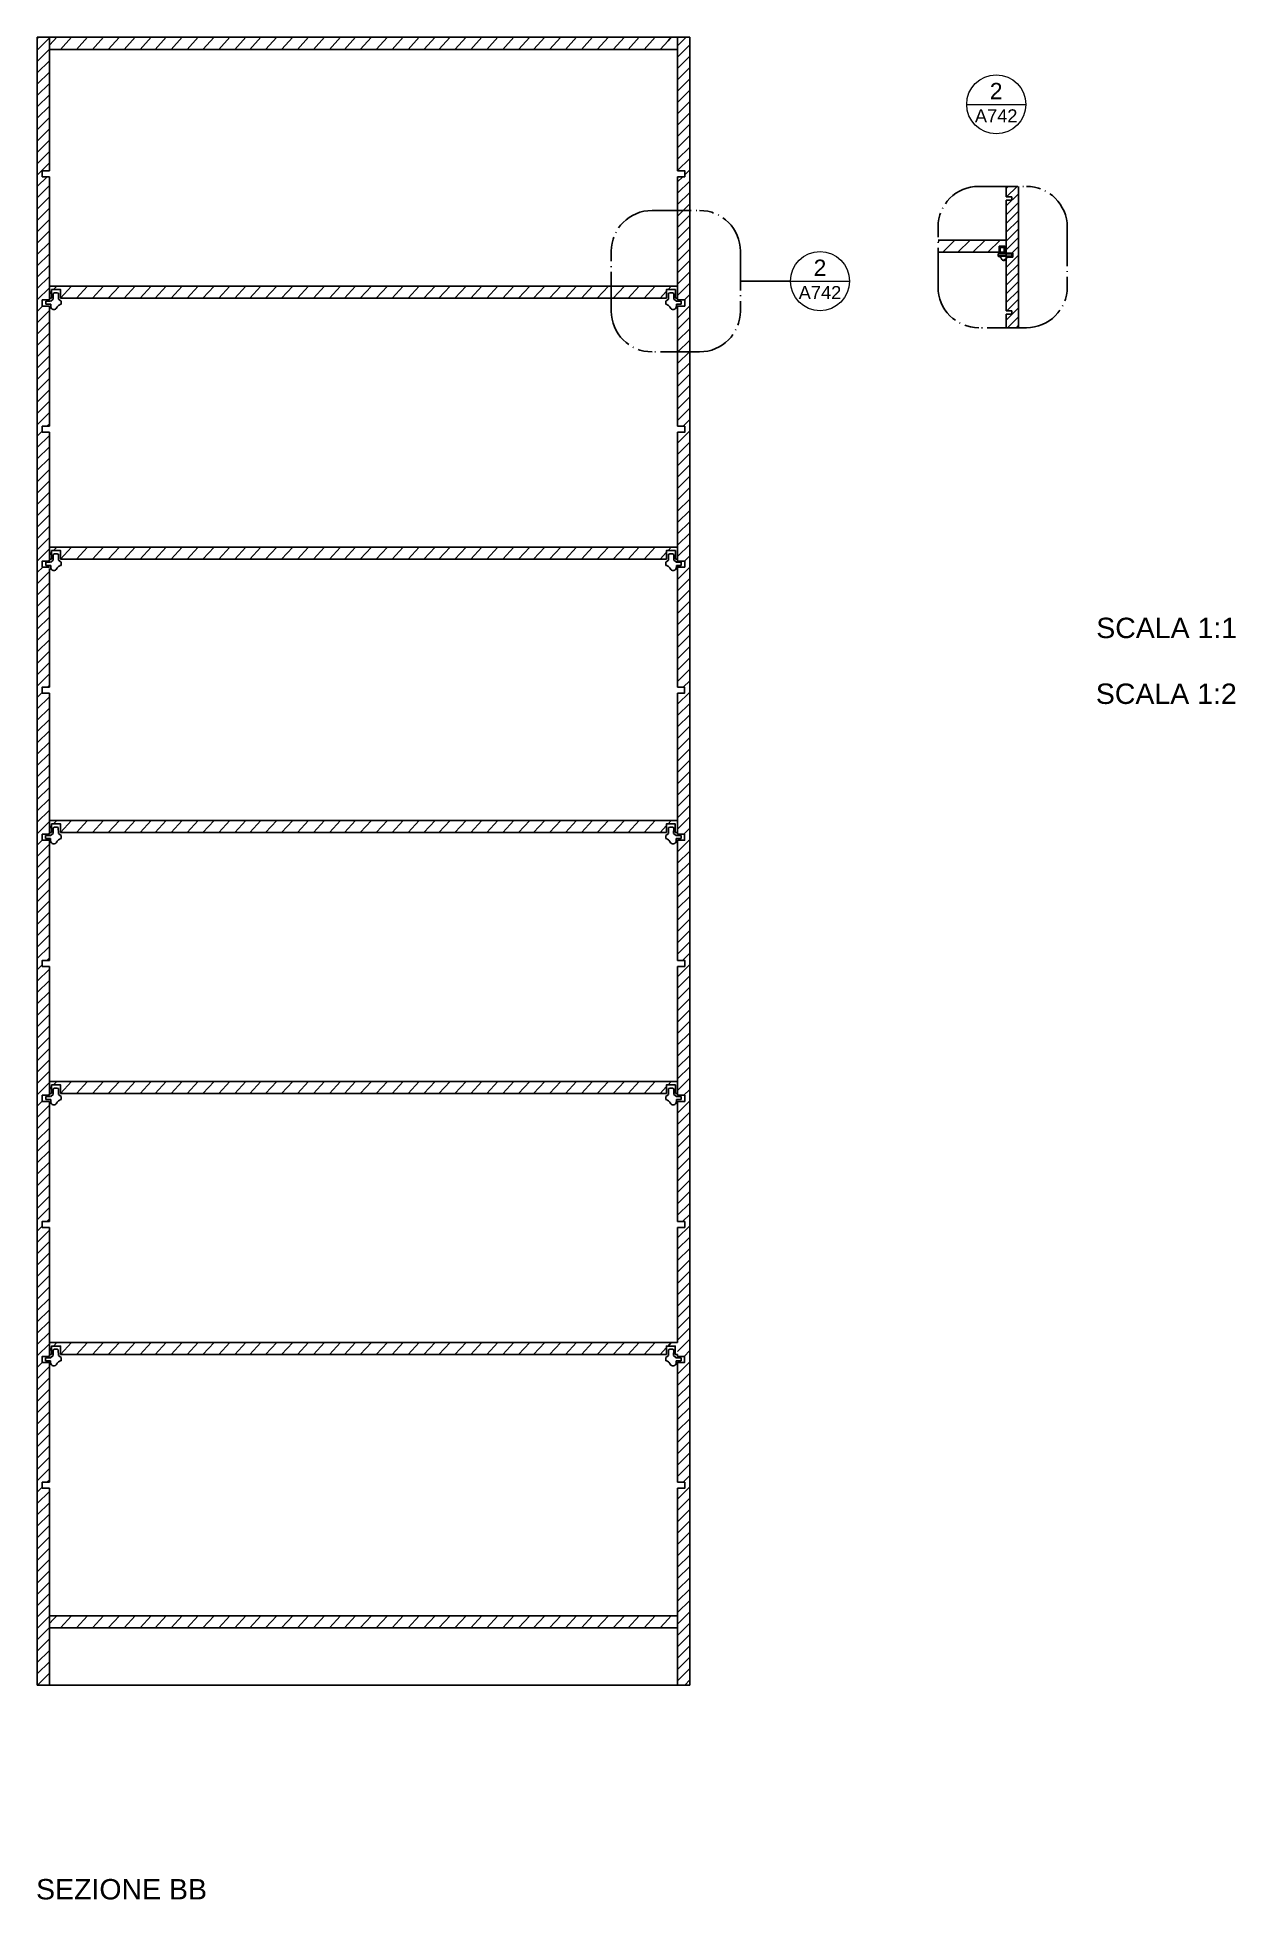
# Model space of a CAD drawing. Header units: millimetres. Extents: x 317 to 1254, y -31 to 529.
# Drawn here: x 1107.3 to 1254.3, y -31.1 to 197.2 of the extents above; entities that cross this region are included whole.
import ezdxf
from ezdxf.enums import TextEntityAlignment as Align

# ---------------------------------------------------------------- set-up
doc = ezdxf.new("R2010")
doc.units = ezdxf.units.MM
doc.linetypes.add('ACAD_ISO04W100', pattern=[30, 24, -3, 0, -3])
doc.layers.add('A-ANNO-SYMB', color=202, linetype='Continuous', lineweight=18)
for name, color, linetype in [('ALTRE LINEE', 70, 'Continuous'), ('CONTRONO SEZIONI', 26, 'ACAD_ISO04W100'), ('LINEE SEZIONE', 5, 'Continuous'), ('retino dettagli', 157, 'Continuous'), ('SIMBOLI', 201, 'ACAD_ISO04W100'), ('viti sottili', 4, 'Continuous')]:
    doc.layers.add(name, color=color, linetype=linetype)
doc.styles.add('ARIAL', font='arial.ttf')
doc.styles.get("Standard").update_dxf_attribs({"font": 'arial.ttf'})

msp = doc.modelspace()

# ---------------------------------------------------------------- texts
at = {"char_height": 2.5, "attachment_point": 1}
for s, width, insert in [('SCALA 1:1', 119.0372, (1237.16, 126.04)), ('SCALA 1:2', 119.0372, (1237.11, 117.97)), ('SEZIONE BB', 41.829, (1107.18, -28.58))]:
    msp.add_mtext_dynamic_manual_height_columns(s, width=width, gutter_width=12.5, heights=[0], dxfattribs=dict(at, insert=insert))

# ---------------------------------------------------------------- blocks, each defined once
blk = doc.blocks.new('DETAGLI')
at = {"layer": 'A-ANNO-SYMB', "linetype": 'Continuous'}
blk.add_line((486.66, 356.17), (504.76, 356.17), dxfattribs=at)
blk.add_circle((495.71, 356.17), 9.05, dxfattribs=at)
for tag, p in [('TAVOLA', (495.71, 362.76)), ('SEZIONE', (495.71, 354.67))]:
    blk.add_attdef(tag, text='', height=5, dxfattribs=at).set_placement(p, align=Align.TOP_CENTER)

# ---------------------------------------------------------------- hatches: boundary and pattern name
at = {"layer": 'retino dettagli'}
h = msp.add_hatch(dxfattribs=at)
h.set_pattern_fill('ANSI31', color=256, scale=0.31)
h.paths.add_polyline_path([(1108.83, 148.77), (1107.94, 148.77), (1107.94, 149.51), (1108.83, 149.51), (1108.83, 164.25), (1107.94, 164.25), (1107.94, 164.99), (1108.83, 164.99), (1108.83, 180.1), (1107.94, 180.1), (1107.94, 180.83), (1108.83, 180.83), (1108.83, 197.2), (1107.33, 197.2), (1107.33, -4.8), (1108.83, -4.8), (1108.83, 19.33), (1107.94, 19.33), (1107.94, 20.06), (1108.83, 20.06), (1108.83, 34.75), (1107.94, 34.75), (1107.94, 35.49), (1108.83, 35.49), (1108.83, 37.2), (1108.83, 51.29), (1107.93, 51.29), (1107.93, 52.02), (1108.83, 52.02), (1108.83, 66.75), (1107.94, 66.75), (1107.94, 67.49), (1108.83, 67.49), (1108.83, 83.29), (1107.94, 83.29), (1107.94, 84.02), (1108.83, 84.02), (1108.83, 98.75), (1107.94, 98.75), (1107.94, 99.49), (1108.83, 99.49), (1108.83, 101.2), (1108.81, 116.79), (1107.92, 116.79), (1107.92, 117.52), (1108.83, 117.52), (1108.83, 132.07), (1108.83, 132.25), (1107.94, 132.25), (1107.94, 132.99), (1108.83, 132.99)])
h = msp.add_hatch(dxfattribs=at)
h.set_pattern_fill('ANSI31', color=256, scale=0.31)
h.paths.add_polyline_path([(1187.33, 158.63), (1185.83, 158.63), (1185.83, 149.51), (1186.72, 149.51), (1186.72, 148.77), (1185.83, 148.77), (1185.83, 132.99), (1186.72, 132.99), (1186.72, 132.25), (1185.83, 132.25), (1185.83, 117.52), (1186.7, 117.52), (1186.7, 116.79), (1185.83, 116.79), (1185.83, 99.49), (1186.7, 99.49), (1186.7, 98.75), (1185.83, 98.75), (1185.83, 84.02), (1186.72, 84.02), (1186.72, 83.29), (1185.83, 83.29), (1185.83, 67.49), (1186.72, 67.49), (1186.72, 66.75), (1185.83, 66.75), (1185.83, 52.02), (1186.71, 52.02), (1186.71, 51.29), (1185.83, 51.29), (1185.83, 35.49), (1186.7, 35.49), (1186.7, 34.75), (1185.83, 34.75), (1185.83, 20.06), (1186.72, 20.06), (1186.72, 19.33), (1185.83, 19.33), (1185.83, -4.8), (1187.33, -4.8)])
h.paths.add_polyline_path([(1187.33, 197.2), (1185.83, 197.2), (1185.83, 180.83), (1186.72, 180.83), (1186.72, 180.1), (1185.83, 180.1), (1185.83, 175.96), (1187.33, 175.96)])
h.paths.add_polyline_path([(1187.33, 175.96), (1185.83, 175.96), (1185.83, 164.99), (1186.72, 164.99), (1186.72, 164.25), (1185.83, 164.25), (1185.83, 158.63), (1187.33, 158.63)])
h = msp.add_hatch(dxfattribs=at)
h.set_pattern_fill('ANSI31', color=256, scale=0.24)
h.paths.add_polyline_path([(1227.63, 178.92), (1226.13, 178.92), (1226.13, 177.64), (1226.83, 177.64), (1226.83, 177.35), (1226.13, 177.35), (1226.13, 174.14), (1226.13, 170.74), (1226.93, 170.74), (1226.93, 170.25), (1226.13, 170.25), (1226.13, 170.15), (1226.13, 166.85), (1226.13, 163.64), (1226.83, 163.64), (1226.83, 163.37), (1226.83, 163.35), (1226.13, 163.35), (1226.13, 161.59), (1227.63, 161.59)])
h = msp.add_hatch(dxfattribs=at)
h.set_pattern_fill('ANSI31', color=256, scale=0.41)
h.paths.add_polyline_path([(1225.26, 171.57), (1225.97, 171.57), (1225.97, 170.84), (1226.13, 170.84), (1226.13, 172.34), (1217.76, 172.34), (1217.76, 170.84), (1225.26, 170.84)])

# ---------------------------------------------------------------- linework, layer by layer
at = {"layer": 'ALTRE LINEE'}
for p, q in [((1225.26, 170.84), (1225.38, 170.84)), ((1225.88, 170.84), (1225.97, 170.84)), ((1226.13, 170.74), (1226.13, 170.64)), ((1187.33, -4.8), (1107.33, -4.8))]:
    msp.add_line(p, q, dxfattribs=at)
at = {"layer": 'CONTRONO SEZIONI', "ltscale": 0.2}
for points in [[(1222.76, 178.92), (1228.6, 178.92)], [(1182.7, 175.96), (1188.53, 175.96)], [(1217.76, 166.59), (1217.76, 173.92)], [(1233.6, 173.92), (1233.6, 166.59)], [(1177.7, 163.63), (1177.7, 170.96)], [(1193.53, 170.96), (1193.53, 163.63)], [(1228.6, 161.59), (1222.76, 161.59)], [(1188.53, 158.63), (1182.7, 158.63)]]:
    msp.add_lwpolyline(points, dxfattribs=at)
for centre, start, end in [((1222.76, 173.92), 90, 180), ((1228.6, 173.92), 0, 90), ((1182.7, 170.96), 90, 180), ((1188.53, 170.96), 0, 90), ((1222.76, 166.59), 180, 270), ((1228.6, 166.59), 270, 0), ((1182.7, 163.63), 180, 270), ((1188.53, 163.63), 270, 0)]:
    msp.add_arc(centre, 5, start, end, dxfattribs=at)
at = {"layer": 'LINEE SEZIONE'}
for p, q in [((1107.33, 197.2), (1187.33, 197.2)), ((1108.83, 195.7), (1185.83, 195.7)), ((1226.13, 177.64), (1226.13, 178.92)), ((1227.63, 178.92), (1227.63, 161.59)), ((1226.13, 177.64), (1226.83, 177.64)), ((1226.13, 174.14), (1226.13, 177.24)), ((1226.83, 177.24), (1226.13, 177.24)), ((1226.83, 177.64), (1226.83, 177.24)), ((1226.13, 174.14), (1226.13, 170.74)), ((1226.13, 172.34), (1217.76, 172.34)), ((1225.26, 170.84), (1217.76, 170.84)), ((1226.13, 170.84), (1225.97, 170.84)), ((1226.13, 163.64), (1226.13, 170.25)), ((1108.83, 166.7), (1185.83, 166.7)), ((1109.09, 165.2), (1108.83, 165.2)), ((1110.18, 165.2), (1184.47, 165.2)), ((1185.56, 165.2), (1185.83, 165.2)), ((1226.13, 163.64), (1226.83, 163.64)), ((1226.13, 163.24), (1226.13, 161.59)), ((1226.83, 163.24), (1226.13, 163.24)), ((1226.83, 163.64), (1226.83, 163.37)), ((1226.83, 163.64), (1226.83, 163.24)), ((1226.83, 163.35), (1226.83, 163.37)), ((1108.83, 134.7), (1185.83, 134.7)), ((1108.83, 133.2), (1109.09, 133.2)), ((1110.18, 133.2), (1184.47, 133.2)), ((1185.56, 133.2), (1185.83, 133.2)), ((1185.56, 133.2), (1185.83, 133.2)), ((1108.83, 132.07), (1108.83, 117.52)), ((1108.81, 116.79), (1108.83, 101.2)), ((1108.83, 101.2), (1185.83, 101.2)), ((1109.09, 99.69), (1108.83, 99.69)), ((1110.18, 99.69), (1184.46, 99.7)), ((1185.55, 99.7), (1185.83, 99.7)), ((1108.83, 69.2), (1185.83, 69.2)), ((1108.83, 67.7), (1109.09, 67.7)), ((1108.83, 52.02), (1108.83, 66.75)), ((1110.18, 67.7), (1184.47, 67.7)), ((1185.56, 67.7), (1185.83, 67.7)), ((1185.82, 52.02), (1185.83, 66.75)), ((1108.83, 51.29), (1108.83, 35.49)), ((1185.83, 37.2), (1185.83, 51.29)), ((1108.83, 37.2), (1185.83, 37.2)), ((1108.83, 35.7), (1109.09, 35.7)), ((1108.83, 34.75), (1108.83, 20.06)), ((1110.18, 35.7), (1184.46, 35.7)), ((1185.55, 35.7), (1185.83, 35.7)), ((1185.83, 35.49), (1185.83, 35.7)), ((1108.83, 19.33), (1108.83, -4.8)), ((1108.83, 3.7), (1185.83, 3.7)), ((1108.83, 2.2), (1185.83, 2.2))]:
    msp.add_line(p, q, dxfattribs=at)
for points in [[(1108.83, 19.33), (1108.83, -4.8), (1107.33, -4.8), (1107.33, 197.2), (1108.83, 197.2), (1108.83, 180.83)], [(1185.83, 180.83), (1185.83, 197.2), (1187.33, 197.2), (1187.33, -4.8), (1185.83, -4.8), (1185.83, 19.33)], [(1108.83, 180.83), (1107.94, 180.83), (1107.94, 180.1), (1108.83, 180.1)], [(1185.83, 180.83), (1186.72, 180.83), (1186.72, 180.1), (1185.83, 180.1)], [(1108.83, 180.1), (1108.83, 164.99)], [(1185.83, 164.99), (1185.83, 180.1)], [(1225.97, 170.84), (1225.97, 171.57), (1225.26, 171.57), (1225.26, 170.84)], [(1226.13, 170.74), (1226.93, 170.74), (1226.93, 170.25), (1226.13, 170.25)], [(1108.83, 164.99), (1107.94, 164.99), (1107.94, 164.25), (1108.83, 164.25)], [(1109.09, 165.2), (1109.09, 166.26), (1110.18, 166.26), (1110.18, 165.2)], [(1185.56, 165.2), (1185.56, 166.26), (1184.47, 166.26), (1184.47, 165.2)], [(1185.83, 164.99), (1186.72, 164.99), (1186.72, 164.25), (1185.83, 164.25)], [(1108.83, 164.25), (1108.83, 149.51)], [(1185.83, 149.51), (1185.83, 164.25)], [(1108.83, 149.51), (1107.94, 149.51), (1107.94, 148.77), (1108.83, 148.77)], [(1108.83, 148.77), (1108.83, 133)], [(1185.83, 149.51), (1186.72, 149.51), (1186.72, 148.77), (1185.83, 148.77)], [(1185.83, 132.99), (1185.83, 148.77)], [(1108.83, 132.99), (1107.94, 132.99), (1107.94, 132.25), (1108.83, 132.25)], [(1109.09, 133.2), (1109.09, 134.26), (1110.18, 134.26), (1110.18, 133.2)], [(1185.56, 133.2), (1185.56, 134.26), (1184.47, 134.26), (1184.47, 133.2)], [(1185.83, 132.99), (1186.72, 132.99), (1186.72, 132.25), (1185.83, 132.25)], [(1185.83, 117.52), (1185.83, 132.25)], [(1108.81, 117.52), (1107.92, 117.52), (1107.92, 116.79), (1108.81, 116.79)], [(1185.81, 117.52), (1186.7, 117.52), (1186.7, 116.79), (1185.81, 116.79)], [(1185.83, 99.49), (1185.83, 116.79)], [(1108.83, 101.2), (1108.83, 99.49)], [(1109.09, 99.69), (1109.09, 100.76), (1110.18, 100.76), (1110.18, 99.69)], [(1185.55, 99.7), (1185.55, 100.76), (1184.46, 100.76), (1184.46, 99.7)], [(1108.83, 99.49), (1107.94, 99.49), (1107.94, 98.75), (1108.83, 98.75)], [(1108.83, 98.75), (1108.83, 84.02)], [(1185.83, 99.49), (1186.7, 99.49), (1186.7, 98.75), (1185.83, 98.75)], [(1185.83, 84.02), (1185.83, 98.75)], [(1108.83, 84.02), (1107.94, 84.02), (1107.94, 83.29), (1108.83, 83.29)], [(1108.83, 83.29), (1108.83, 67.49)], [(1185.83, 84.02), (1186.72, 84.02), (1186.72, 83.29), (1185.83, 83.29)], [(1185.83, 67.49), (1185.83, 83.29)], [(1109.09, 67.7), (1109.09, 68.76), (1110.18, 68.76), (1110.18, 67.7)], [(1185.56, 67.7), (1185.56, 68.76), (1184.47, 68.76), (1184.47, 67.7)], [(1108.83, 67.49), (1107.94, 67.49), (1107.94, 66.75), (1108.83, 66.75)], [(1185.83, 67.49), (1186.72, 67.49), (1186.72, 66.75), (1185.83, 66.75)], [(1108.83, 52.02), (1107.93, 52.02), (1107.93, 51.29), (1108.83, 51.29)], [(1185.82, 52.02), (1186.71, 52.02), (1186.71, 51.29), (1185.82, 51.29)], [(1108.83, 37.2), (1108.83, 35.49)], [(1109.09, 35.7), (1109.09, 36.76), (1110.18, 36.76), (1110.18, 35.7)], [(1185.55, 35.7), (1185.55, 36.76), (1184.46, 36.76), (1184.46, 35.7)], [(1108.83, 35.49), (1107.94, 35.49), (1107.94, 34.75), (1108.83, 34.75)], [(1108.83, 34.75), (1108.83, 20.06)], [(1185.83, 35.49), (1186.7, 35.49), (1186.7, 34.75), (1185.83, 34.75)], [(1185.83, 20.06), (1185.83, 34.75)], [(1108.83, 20.06), (1107.94, 20.06), (1107.94, 19.33), (1108.83, 19.33)], [(1185.83, 20.06), (1186.72, 20.06), (1186.72, 19.33), (1185.83, 19.33)]]:
    msp.add_lwpolyline(points, dxfattribs=at)
at = {"layer": 'retino dettagli'}
for p, q in [((1108.83, 196.23), (1109.31, 196.76)), ((1109.31, 196.76), (1109.71, 197.2)), ((1110.18, 195.7), (1111.54, 197.2)), ((1112.13, 195.7), (1113.5, 197.2)), ((1114.09, 195.7), (1115.45, 197.2)), ((1116.04, 195.7), (1117.4, 197.2)), ((1117.99, 195.7), (1119.35, 197.2)), ((1119.94, 195.7), (1121.31, 197.2)), ((1121.78, 195.7), (1123.14, 197.2)), ((1123.73, 195.7), (1125.1, 197.2)), ((1125.69, 195.7), (1127.05, 197.2)), ((1127.64, 195.7), (1129, 197.2)), ((1129.59, 195.7), (1130.95, 197.2)), ((1131.54, 195.7), (1132.91, 197.2)), ((1133.38, 195.7), (1134.74, 197.2)), ((1135.33, 195.7), (1136.7, 197.2)), ((1137.29, 195.7), (1138.65, 197.2)), ((1139.24, 195.7), (1140.6, 197.2)), ((1141.19, 195.7), (1142.55, 197.2)), ((1143.14, 195.7), (1144.51, 197.2)), ((1144.98, 195.7), (1146.34, 197.2)), ((1146.93, 195.7), (1148.3, 197.2)), ((1148.89, 195.7), (1150.25, 197.2)), ((1150.84, 195.7), (1152.2, 197.2)), ((1152.79, 195.7), (1154.15, 197.2)), ((1154.74, 195.7), (1156.11, 197.2)), ((1156.58, 195.7), (1157.94, 197.2)), ((1158.53, 195.7), (1159.9, 197.2)), ((1160.49, 195.7), (1161.85, 197.2)), ((1162.44, 195.7), (1163.8, 197.2)), ((1164.39, 195.7), (1165.75, 197.2)), ((1166.34, 195.7), (1167.71, 197.2)), ((1168.18, 195.7), (1169.54, 197.2)), ((1170.13, 195.7), (1171.5, 197.2)), ((1172.09, 195.7), (1173.45, 197.2)), ((1174.04, 195.7), (1175.4, 197.2)), ((1175.99, 195.7), (1177.35, 197.2)), ((1177.94, 195.7), (1179.31, 197.2)), ((1179.78, 195.7), (1181.14, 197.2)), ((1181.73, 195.7), (1183.1, 197.2)), ((1183.69, 195.7), (1184.66, 196.76)), ((1184.66, 196.76), (1185.05, 197.2)), ((1109.31, 166.26), (1109.71, 166.7)), ((1110.18, 165.2), (1111.54, 166.7)), ((1112.13, 165.2), (1113.5, 166.7)), ((1114.09, 165.2), (1115.45, 166.7)), ((1116.04, 165.2), (1117.4, 166.7)), ((1117.99, 165.2), (1119.35, 166.7)), ((1119.94, 165.2), (1121.31, 166.7)), ((1121.78, 165.2), (1123.14, 166.7)), ((1123.73, 165.2), (1125.1, 166.7)), ((1125.69, 165.2), (1127.05, 166.7)), ((1127.64, 165.2), (1129, 166.7)), ((1129.59, 165.2), (1130.95, 166.7)), ((1131.54, 165.2), (1132.91, 166.7)), ((1133.38, 165.2), (1134.74, 166.7)), ((1135.33, 165.2), (1136.7, 166.7)), ((1137.29, 165.2), (1138.65, 166.7)), ((1139.24, 165.2), (1140.6, 166.7)), ((1141.19, 165.2), (1142.55, 166.7)), ((1143.14, 165.2), (1144.51, 166.7)), ((1144.98, 165.2), (1146.34, 166.7)), ((1146.93, 165.2), (1148.3, 166.7)), ((1148.89, 165.2), (1150.25, 166.7)), ((1150.84, 165.2), (1152.2, 166.7)), ((1152.79, 165.2), (1154.15, 166.7)), ((1154.74, 165.2), (1156.11, 166.7)), ((1156.58, 165.2), (1157.94, 166.7)), ((1158.53, 165.2), (1159.9, 166.7)), ((1160.49, 165.2), (1161.85, 166.7)), ((1162.44, 165.2), (1163.8, 166.7)), ((1164.39, 165.2), (1165.75, 166.7)), ((1166.34, 165.2), (1167.71, 166.7)), ((1168.18, 165.2), (1169.54, 166.7)), ((1170.13, 165.2), (1171.5, 166.7)), ((1172.09, 165.2), (1173.45, 166.7)), ((1174.04, 165.2), (1175.4, 166.7)), ((1175.99, 165.2), (1177.35, 166.7)), ((1177.94, 165.2), (1179.31, 166.7)), ((1179.78, 165.2), (1181.14, 166.7)), ((1181.73, 165.2), (1183.1, 166.7)), ((1184.66, 166.26), (1185.05, 166.7)), ((1108.83, 165.73), (1109.09, 166.02)), ((1183.69, 165.2), (1184.47, 166.06)), ((1108.83, 133.73), (1109.09, 134.02)), ((1109.31, 134.26), (1109.71, 134.7)), ((1110.18, 133.2), (1111.54, 134.7)), ((1112.13, 133.2), (1113.5, 134.7)), ((1114.09, 133.2), (1115.45, 134.7)), ((1116.04, 133.2), (1117.4, 134.7)), ((1117.99, 133.2), (1119.35, 134.7)), ((1119.94, 133.2), (1121.31, 134.7)), ((1121.78, 133.2), (1123.14, 134.7)), ((1123.73, 133.2), (1125.1, 134.7)), ((1125.69, 133.2), (1127.05, 134.7)), ((1127.64, 133.2), (1129, 134.7)), ((1129.59, 133.2), (1130.95, 134.7)), ((1131.54, 133.2), (1132.91, 134.7)), ((1133.38, 133.2), (1134.74, 134.7)), ((1135.33, 133.2), (1136.7, 134.7)), ((1137.29, 133.2), (1138.65, 134.7)), ((1139.24, 133.2), (1140.6, 134.7)), ((1141.19, 133.2), (1142.55, 134.7)), ((1143.14, 133.2), (1144.51, 134.7)), ((1144.98, 133.2), (1146.34, 134.7)), ((1146.93, 133.2), (1148.3, 134.7)), ((1148.89, 133.2), (1150.25, 134.7)), ((1150.84, 133.2), (1152.2, 134.7)), ((1152.79, 133.2), (1154.15, 134.7)), ((1154.74, 133.2), (1156.11, 134.7)), ((1156.58, 133.2), (1157.94, 134.7)), ((1158.53, 133.2), (1159.9, 134.7)), ((1160.49, 133.2), (1161.85, 134.7)), ((1162.44, 133.2), (1163.8, 134.7)), ((1164.39, 133.2), (1165.75, 134.7)), ((1166.34, 133.2), (1167.71, 134.7)), ((1168.18, 133.2), (1169.54, 134.7)), ((1170.13, 133.2), (1171.5, 134.7)), ((1172.09, 133.2), (1173.45, 134.7)), ((1174.04, 133.2), (1175.4, 134.7)), ((1175.99, 133.2), (1177.35, 134.7)), ((1177.94, 133.2), (1179.31, 134.7)), ((1179.78, 133.2), (1181.14, 134.7)), ((1181.73, 133.2), (1183.1, 134.7)), ((1183.69, 133.2), (1184.47, 134.06)), ((1184.66, 134.26), (1185.05, 134.7)), ((1108.83, 100.23), (1109.09, 100.52)), ((1109.31, 100.76), (1109.71, 101.2)), ((1110.18, 99.7), (1111.54, 101.2)), ((1112.13, 99.7), (1113.5, 101.2)), ((1114.09, 99.7), (1115.45, 101.2)), ((1116.04, 99.7), (1117.4, 101.2)), ((1117.99, 99.7), (1119.35, 101.2)), ((1119.94, 99.7), (1121.31, 101.2)), ((1121.78, 99.7), (1123.14, 101.2)), ((1123.73, 99.7), (1125.1, 101.2)), ((1125.69, 99.7), (1127.05, 101.2)), ((1127.64, 99.7), (1129, 101.2)), ((1129.59, 99.7), (1130.95, 101.2)), ((1131.54, 99.7), (1132.91, 101.2)), ((1133.38, 99.7), (1134.74, 101.2)), ((1135.33, 99.7), (1136.7, 101.2)), ((1137.29, 99.7), (1138.65, 101.2)), ((1139.24, 99.7), (1140.6, 101.2)), ((1141.19, 99.7), (1142.55, 101.2)), ((1143.14, 99.7), (1144.51, 101.2)), ((1144.98, 99.7), (1146.34, 101.2)), ((1146.93, 99.7), (1148.3, 101.2)), ((1148.89, 99.7), (1150.25, 101.2)), ((1150.84, 99.7), (1152.2, 101.2)), ((1152.79, 99.7), (1154.15, 101.2)), ((1154.74, 99.7), (1156.11, 101.2)), ((1156.58, 99.7), (1157.94, 101.2)), ((1158.53, 99.7), (1159.9, 101.2)), ((1160.49, 99.7), (1161.85, 101.2)), ((1162.44, 99.7), (1163.8, 101.2)), ((1164.39, 99.7), (1165.75, 101.2)), ((1166.34, 99.7), (1167.71, 101.2)), ((1168.18, 99.7), (1169.54, 101.2)), ((1170.13, 99.7), (1171.5, 101.2)), ((1172.09, 99.7), (1173.45, 101.2)), ((1174.04, 99.7), (1175.4, 101.2)), ((1175.99, 99.7), (1177.35, 101.2)), ((1177.94, 99.7), (1179.31, 101.2)), ((1179.78, 99.7), (1181.14, 101.2)), ((1181.73, 99.7), (1183.1, 101.2)), ((1183.69, 99.7), (1184.47, 100.56)), ((1184.66, 100.76), (1185.05, 101.2)), ((1108.83, 68.23), (1109.09, 68.52)), ((1109.31, 68.76), (1109.71, 69.2)), ((1110.18, 67.7), (1111.54, 69.2)), ((1112.13, 67.7), (1113.5, 69.2)), ((1114.09, 67.7), (1115.45, 69.2)), ((1116.04, 67.7), (1117.4, 69.2)), ((1117.99, 67.7), (1119.35, 69.2)), ((1119.94, 67.7), (1121.31, 69.2)), ((1121.78, 67.7), (1123.14, 69.2)), ((1123.73, 67.7), (1125.1, 69.2)), ((1125.69, 67.7), (1127.05, 69.2)), ((1127.64, 67.7), (1129, 69.2)), ((1129.59, 67.7), (1130.95, 69.2)), ((1131.54, 67.7), (1132.91, 69.2)), ((1133.38, 67.7), (1134.74, 69.2)), ((1135.33, 67.7), (1136.7, 69.2)), ((1137.29, 67.7), (1138.65, 69.2)), ((1139.24, 67.7), (1140.6, 69.2)), ((1141.19, 67.7), (1142.55, 69.2)), ((1143.14, 67.7), (1144.51, 69.2)), ((1144.98, 67.7), (1146.34, 69.2)), ((1146.93, 67.7), (1148.3, 69.2)), ((1148.89, 67.7), (1150.25, 69.2)), ((1150.84, 67.7), (1152.2, 69.2)), ((1152.79, 67.7), (1154.15, 69.2)), ((1154.74, 67.7), (1156.11, 69.2)), ((1156.58, 67.7), (1157.94, 69.2)), ((1158.53, 67.7), (1159.9, 69.2)), ((1160.49, 67.7), (1161.85, 69.2)), ((1162.44, 67.7), (1163.8, 69.2)), ((1164.39, 67.7), (1165.75, 69.2)), ((1166.34, 67.7), (1167.71, 69.2)), ((1168.18, 67.7), (1169.54, 69.2)), ((1170.13, 67.7), (1171.5, 69.2)), ((1172.09, 67.7), (1173.45, 69.2)), ((1174.04, 67.7), (1175.4, 69.2)), ((1175.99, 67.7), (1177.35, 69.2)), ((1177.94, 67.7), (1179.31, 69.2)), ((1179.78, 67.7), (1181.14, 69.2)), ((1181.73, 67.7), (1183.1, 69.2)), ((1183.69, 67.7), (1184.47, 68.56)), ((1184.66, 68.76), (1185.05, 69.2)), ((1109.31, 36.76), (1109.71, 37.2)), ((1110.18, 35.7), (1111.54, 37.2)), ((1112.13, 35.7), (1113.5, 37.2)), ((1114.09, 35.7), (1115.45, 37.2)), ((1116.04, 35.7), (1117.4, 37.2)), ((1117.99, 35.7), (1119.35, 37.2)), ((1119.94, 35.7), (1121.31, 37.2)), ((1121.78, 35.7), (1123.14, 37.2)), ((1123.73, 35.7), (1125.1, 37.2)), ((1125.69, 35.7), (1127.05, 37.2)), ((1127.64, 35.7), (1129, 37.2)), ((1129.59, 35.7), (1130.95, 37.2)), ((1131.54, 35.7), (1132.91, 37.2)), ((1133.38, 35.7), (1134.74, 37.2)), ((1135.33, 35.7), (1136.7, 37.2)), ((1137.29, 35.7), (1138.65, 37.2)), ((1139.24, 35.7), (1140.6, 37.2)), ((1141.19, 35.7), (1142.55, 37.2)), ((1143.14, 35.7), (1144.51, 37.2)), ((1144.98, 35.7), (1146.34, 37.2)), ((1146.93, 35.7), (1148.3, 37.2)), ((1148.89, 35.7), (1150.25, 37.2)), ((1150.84, 35.7), (1152.2, 37.2)), ((1152.79, 35.7), (1154.15, 37.2)), ((1154.74, 35.7), (1156.11, 37.2)), ((1156.58, 35.7), (1157.94, 37.2)), ((1158.53, 35.7), (1159.9, 37.2)), ((1160.49, 35.7), (1161.85, 37.2)), ((1162.44, 35.7), (1163.8, 37.2)), ((1164.39, 35.7), (1165.75, 37.2)), ((1166.34, 35.7), (1167.71, 37.2)), ((1168.18, 35.7), (1169.54, 37.2)), ((1170.13, 35.7), (1171.5, 37.2)), ((1172.09, 35.7), (1173.45, 37.2)), ((1174.04, 35.7), (1175.4, 37.2)), ((1175.99, 35.7), (1177.35, 37.2)), ((1177.94, 35.7), (1179.31, 37.2)), ((1179.78, 35.7), (1181.14, 37.2)), ((1181.73, 35.7), (1183.1, 37.2)), ((1183.69, 35.7), (1184.47, 36.56)), ((1184.66, 36.76), (1185.05, 37.2)), ((1108.83, 36.23), (1109.09, 36.52)), ((1108.83, 2.73), (1109.31, 3.26)), ((1109.31, 3.26), (1109.71, 3.7)), ((1110.18, 2.2), (1111.54, 3.7)), ((1112.13, 2.2), (1113.5, 3.7)), ((1114.09, 2.2), (1115.45, 3.7)), ((1116.04, 2.2), (1117.4, 3.7)), ((1117.99, 2.2), (1119.35, 3.7)), ((1119.94, 2.2), (1121.31, 3.7)), ((1121.78, 2.2), (1123.14, 3.7)), ((1123.73, 2.2), (1125.1, 3.7)), ((1125.69, 2.2), (1127.05, 3.7)), ((1127.64, 2.2), (1129, 3.7)), ((1129.59, 2.2), (1130.95, 3.7)), ((1131.54, 2.2), (1132.91, 3.7)), ((1133.38, 2.2), (1134.74, 3.7)), ((1135.33, 2.2), (1136.7, 3.7)), ((1137.29, 2.2), (1138.65, 3.7)), ((1139.24, 2.2), (1140.6, 3.7)), ((1141.19, 2.2), (1142.55, 3.7)), ((1143.14, 2.2), (1144.51, 3.7)), ((1144.98, 2.2), (1146.34, 3.7)), ((1146.93, 2.2), (1148.3, 3.7)), ((1148.89, 2.2), (1150.25, 3.7)), ((1150.84, 2.2), (1152.2, 3.7)), ((1152.79, 2.2), (1154.15, 3.7)), ((1154.74, 2.2), (1156.11, 3.7)), ((1156.58, 2.2), (1157.94, 3.7)), ((1158.53, 2.2), (1159.9, 3.7)), ((1160.49, 2.2), (1161.85, 3.7)), ((1162.44, 2.2), (1163.8, 3.7)), ((1164.39, 2.2), (1165.75, 3.7)), ((1166.34, 2.2), (1167.71, 3.7)), ((1168.18, 2.2), (1169.54, 3.7)), ((1170.13, 2.2), (1171.5, 3.7)), ((1172.09, 2.2), (1173.45, 3.7)), ((1174.04, 2.2), (1175.4, 3.7)), ((1175.99, 2.2), (1177.35, 3.7)), ((1177.94, 2.2), (1179.31, 3.7)), ((1179.78, 2.2), (1181.14, 3.7)), ((1181.73, 2.2), (1183.1, 3.7)), ((1183.69, 2.2), (1184.66, 3.26)), ((1184.66, 3.26), (1185.05, 3.7))]:
    msp.add_line(p, q, dxfattribs=at)
at = {"layer": 'SIMBOLI'}
msp.add_line((1193.53, 167.3), (1199.67, 167.3), dxfattribs=at)
at = {"layer": 'viti sottili'}
for p, q in [((1225.39, 171.39), (1225.38, 170.84)), ((1225.89, 171.39), (1225.88, 170.84)), ((1225.13, 170.65), (1225.38, 170.84)), ((1225.13, 170.65), (1225.13, 170.4)), ((1225.38, 170.64), (1225.13, 170.65)), ((1225.13, 170.4), (1226.13, 170.4)), ((1225.13, 170.4), (1225.13, 170.35)), ((1225.13, 170.35), (1226.13, 170.35)), ((1225.38, 170.64), (1225.88, 170.64)), ((1226.13, 170.64), (1225.88, 170.84)), ((1225.88, 170.64), (1226.13, 170.64)), ((1226.13, 170.64), (1226.83, 170.64)), ((1226.13, 170.64), (1226.83, 170.64)), ((1226.13, 170.35), (1226.83, 170.35)), ((1226.13, 170.25), (1226.13, 170.35)), ((1226.26, 170.35), (1226.83, 170.35)), ((1226.83, 170.64), (1226.83, 170.37)), ((1226.83, 170.64), (1226.83, 170.37)), ((1226.83, 170.35), (1226.83, 170.37)), ((1226.83, 170.35), (1226.83, 170.37)), ((1108.97, 164.83), (1108.37, 164.83)), ((1108.97, 164.83), (1108.37, 164.83)), ((1108.37, 164.83), (1108.37, 164.46)), ((1108.98, 164.46), (1108.37, 164.46)), ((1108.98, 164.83), (1109.29, 165.09)), ((1108.98, 164.46), (1108.98, 164.21)), ((1109.28, 165.8), (1109.29, 165.09)), ((1109.93, 165.81), (1109.94, 165.09)), ((1110.26, 164.85), (1109.94, 165.09)), ((1110.26, 164.85), (1110.27, 164.52)), ((1110.27, 164.52), (1110.27, 164.46)), ((1184.39, 164.85), (1184.72, 165.09)), ((1184.39, 164.85), (1184.39, 164.52)), ((1184.39, 164.52), (1184.39, 164.46)), ((1184.73, 165.81), (1184.72, 165.09)), ((1185.37, 165.8), (1185.36, 165.09)), ((1185.68, 164.83), (1185.36, 165.09)), ((1185.68, 164.83), (1186.29, 164.83)), ((1185.68, 164.83), (1186.29, 164.83)), ((1185.68, 164.46), (1186.29, 164.46)), ((1185.68, 164.46), (1185.68, 164.21)), ((1186.29, 164.83), (1186.29, 164.46)), ((1108.97, 132.83), (1108.37, 132.83)), ((1108.97, 132.83), (1108.37, 132.83)), ((1108.37, 132.83), (1108.37, 132.46)), ((1108.98, 132.46), (1108.37, 132.46)), ((1108.98, 132.83), (1109.29, 133.09)), ((1108.98, 132.46), (1108.98, 132.21)), ((1109.28, 133.8), (1109.29, 133.09)), ((1109.93, 133.81), (1109.94, 133.09)), ((1110.26, 132.85), (1109.94, 133.09)), ((1110.26, 132.85), (1110.27, 132.52)), ((1110.27, 132.52), (1110.27, 132.46)), ((1184.39, 132.85), (1184.72, 133.09)), ((1184.39, 132.85), (1184.39, 132.52)), ((1184.39, 132.52), (1184.39, 132.46)), ((1184.73, 133.81), (1184.72, 133.09)), ((1185.37, 133.8), (1185.36, 133.09)), ((1185.68, 132.83), (1185.36, 133.09)), ((1185.68, 132.83), (1186.29, 132.83)), ((1185.68, 132.83), (1186.29, 132.83)), ((1185.68, 132.46), (1186.29, 132.46)), ((1185.68, 132.46), (1185.68, 132.21)), ((1186.29, 132.83), (1186.29, 132.46)), ((1108.96, 99.33), (1108.35, 99.33)), ((1108.96, 99.33), (1108.35, 99.33)), ((1108.35, 99.33), (1108.35, 98.96)), ((1108.97, 98.96), (1108.35, 98.96)), ((1108.97, 99.33), (1109.28, 99.59)), ((1108.97, 98.96), (1108.97, 98.71)), ((1109.27, 100.3), (1109.28, 99.59)), ((1109.91, 100.31), (1109.92, 99.59)), ((1110.25, 99.35), (1109.92, 99.59)), ((1110.25, 99.35), (1110.26, 99.02)), ((1110.26, 99.02), (1110.26, 98.96)), ((1184.38, 99.35), (1184.71, 99.59)), ((1184.38, 99.35), (1184.38, 99.02)), ((1184.38, 99.02), (1184.38, 98.96)), ((1184.72, 100.31), (1184.71, 99.59)), ((1185.36, 100.3), (1185.35, 99.59)), ((1185.67, 99.33), (1185.35, 99.59)), ((1185.66, 98.96), (1186.28, 98.96)), ((1185.67, 98.96), (1185.66, 98.71)), ((1185.67, 99.33), (1186.28, 99.33)), ((1185.67, 99.33), (1186.28, 99.33)), ((1186.28, 99.33), (1186.28, 98.96)), ((1108.97, 67.33), (1108.37, 67.33)), ((1108.97, 67.33), (1108.37, 67.33)), ((1108.37, 67.33), (1108.37, 66.96)), ((1108.98, 66.96), (1108.37, 66.96)), ((1108.98, 67.33), (1109.29, 67.59)), ((1108.98, 66.96), (1108.98, 66.71)), ((1109.28, 68.3), (1109.29, 67.59)), ((1109.93, 68.31), (1109.94, 67.59)), ((1110.26, 67.35), (1109.94, 67.59)), ((1110.26, 67.35), (1110.27, 67.02)), ((1110.27, 67.02), (1110.27, 66.96)), ((1184.39, 67.35), (1184.72, 67.59)), ((1184.39, 67.35), (1184.39, 67.02)), ((1184.39, 67.02), (1184.39, 66.96)), ((1184.73, 68.31), (1184.72, 67.59)), ((1185.37, 68.3), (1185.36, 67.59)), ((1185.68, 67.33), (1185.36, 67.59)), ((1185.68, 67.33), (1186.29, 67.33)), ((1185.68, 67.33), (1186.29, 67.33)), ((1185.68, 66.96), (1186.29, 66.96)), ((1185.68, 66.96), (1185.68, 66.71)), ((1186.29, 67.33), (1186.29, 66.96)), ((1108.96, 35.33), (1108.35, 35.33)), ((1108.96, 35.33), (1108.35, 35.33)), ((1108.35, 35.33), (1108.35, 34.96)), ((1108.97, 34.96), (1108.35, 34.96)), ((1108.97, 35.33), (1109.28, 35.59)), ((1108.97, 34.96), (1108.97, 34.71)), ((1109.27, 36.3), (1109.28, 35.59)), ((1109.91, 36.31), (1109.92, 35.59)), ((1110.25, 35.35), (1109.92, 35.59)), ((1110.25, 35.35), (1110.26, 35.02)), ((1110.26, 35.02), (1110.26, 34.96)), ((1184.38, 35.35), (1184.71, 35.59)), ((1184.38, 35.35), (1184.38, 35.02)), ((1184.38, 35.02), (1184.38, 34.96)), ((1184.72, 36.31), (1184.71, 35.59)), ((1185.36, 36.3), (1185.35, 35.59)), ((1185.67, 35.33), (1185.35, 35.59)), ((1185.66, 34.96), (1186.28, 34.96)), ((1185.67, 34.96), (1185.66, 34.71)), ((1185.67, 35.33), (1186.28, 35.33)), ((1185.67, 35.33), (1186.28, 35.33)), ((1186.28, 35.33), (1186.28, 34.96))]:
    msp.add_line(p, q, dxfattribs=at)
for points in [[(1225.13, 170.35, -0.107364), (1225.32, 170.28, -0.171988), (1225.53, 170.04, -0.786272)], [(1225.38, 170.84, -0.049455), (1225.88, 170.84, 0.02743)], [(1226.13, 170.64, -0.039738), (1226.13, 170.35, 0.005041)], [(1110.27, 164.46, 0.107364), (1110.02, 164.37, 0.171988), (1109.74, 164.06, 0.786272)], [(1184.39, 164.46, -0.107364), (1184.64, 164.37, -0.171988), (1184.91, 164.06, -0.786272)], [(1110.27, 132.46, 0.107364), (1110.02, 132.37, 0.171988), (1109.74, 132.06, 0.786272)], [(1184.39, 132.46, -0.107364), (1184.64, 132.37, -0.171988), (1184.91, 132.06, -0.786272)], [(1110.26, 98.96, 0.107364), (1110, 98.87, 0.171988), (1109.73, 98.56, 0.786272)], [(1184.38, 98.96, -0.107364), (1184.63, 98.87, -0.171988), (1184.9, 98.56, -0.786272)], [(1110.27, 66.96, 0.107364), (1110.02, 66.87, 0.171988), (1109.74, 66.56, 0.786272)], [(1184.39, 66.96, -0.107364), (1184.64, 66.87, -0.171988), (1184.91, 66.56, -0.786272)], [(1110.26, 34.96, 0.107364), (1110, 34.87, 0.171988), (1109.73, 34.56, 0.786272)], [(1184.38, 34.96, -0.107364), (1184.63, 34.87, -0.171988), (1184.9, 34.56, -0.786272)]]:
    msp.add_lwpolyline(points, format="xyb", dxfattribs=at)
for centre, radius, start, end in [((1225.63, 170.85), 0.593, 64.2003, 114.0356), ((1225.82, 170.15), 0.307, 202.0483, 0), ((1225.82, 170.15), 0.257, 268.4518, 342.3085), ((1109.61, 165.11), 0.764, 65.9644, 115.7997), ((1185.04, 165.11), 0.764, 64.2003, 114.0356), ((1109.37, 164.21), 0.395, 180, 337.9517), ((1185.28, 164.21), 0.395, 202.0483, 0), ((1109.61, 133.11), 0.764, 65.9644, 115.7997), ((1185.04, 133.11), 0.764, 64.2003, 114.0356), ((1109.37, 132.21), 0.395, 180, 337.9517), ((1185.28, 132.21), 0.395, 202.0483, 0), ((1109.36, 98.71), 0.395, 180, 337.9517), ((1109.6, 99.61), 0.764, 65.9644, 115.7997), ((1185.03, 99.61), 0.764, 64.2003, 114.0356), ((1185.27, 98.71), 0.395, 202.0483, 0), ((1109.37, 66.71), 0.395, 180, 337.9517), ((1109.61, 67.61), 0.764, 65.9644, 115.7997), ((1185.04, 67.61), 0.764, 64.2003, 114.0356), ((1185.28, 66.71), 0.395, 202.0483, 0), ((1109.36, 34.71), 0.395, 180, 337.9517), ((1109.6, 35.61), 0.764, 65.9644, 115.7997), ((1185.03, 35.61), 0.764, 64.2003, 114.0356), ((1185.27, 34.71), 0.395, 202.0483, 0)]:
    msp.add_arc(centre, radius, start, end, dxfattribs=at)

# ---------------------------------------------------------------- block references
at = {"layer": 'SIMBOLI'}
ref = msp.add_blockref('DETAGLI', (1026.61, 46.5), dxfattribs=dict(at, xscale=0.4, yscale=0.4, zscale=0.4))
ref.add_attrib('SEZIONE', 'A742', dxfattribs={"layer": 'A-ANNO-SYMB', "linetype": 'Continuous', "height": 1.6, "style": 'ARIAL'}).set_placement((1224.89, 188.36), align=Align.TOP_CENTER)
ref.add_attrib('TAVOLA', '2', dxfattribs={"layer": 'A-ANNO-SYMB', "linetype": 'Continuous', "height": 2, "style": 'ARIAL'}).set_placement((1224.89, 191.6), align=Align.TOP_CENTER)
ref = msp.add_blockref('DETAGLI', (1005.01, 24.83), dxfattribs=dict(at, xscale=0.4, yscale=0.4, zscale=0.4))
ref.add_attrib('SEZIONE', 'A742', dxfattribs={"layer": 'A-ANNO-SYMB', "linetype": 'Continuous', "height": 1.6, "style": 'ARIAL'}).set_placement((1203.29, 166.7), align=Align.TOP_CENTER)
ref.add_attrib('TAVOLA', '2', dxfattribs={"layer": 'A-ANNO-SYMB', "linetype": 'Continuous', "height": 2, "style": 'ARIAL'}).set_placement((1203.29, 169.94), align=Align.TOP_CENTER)

msp.set_redraw_order([(e.dxf.handle, doc.entitydb.next_handle()) for e in msp.query("TEXT MTEXT ATTDEF DIMENSION ARC_DIMENSION")])  # texts and dimensions are drawn at this point

doc.saveas('drawing.dxf')
